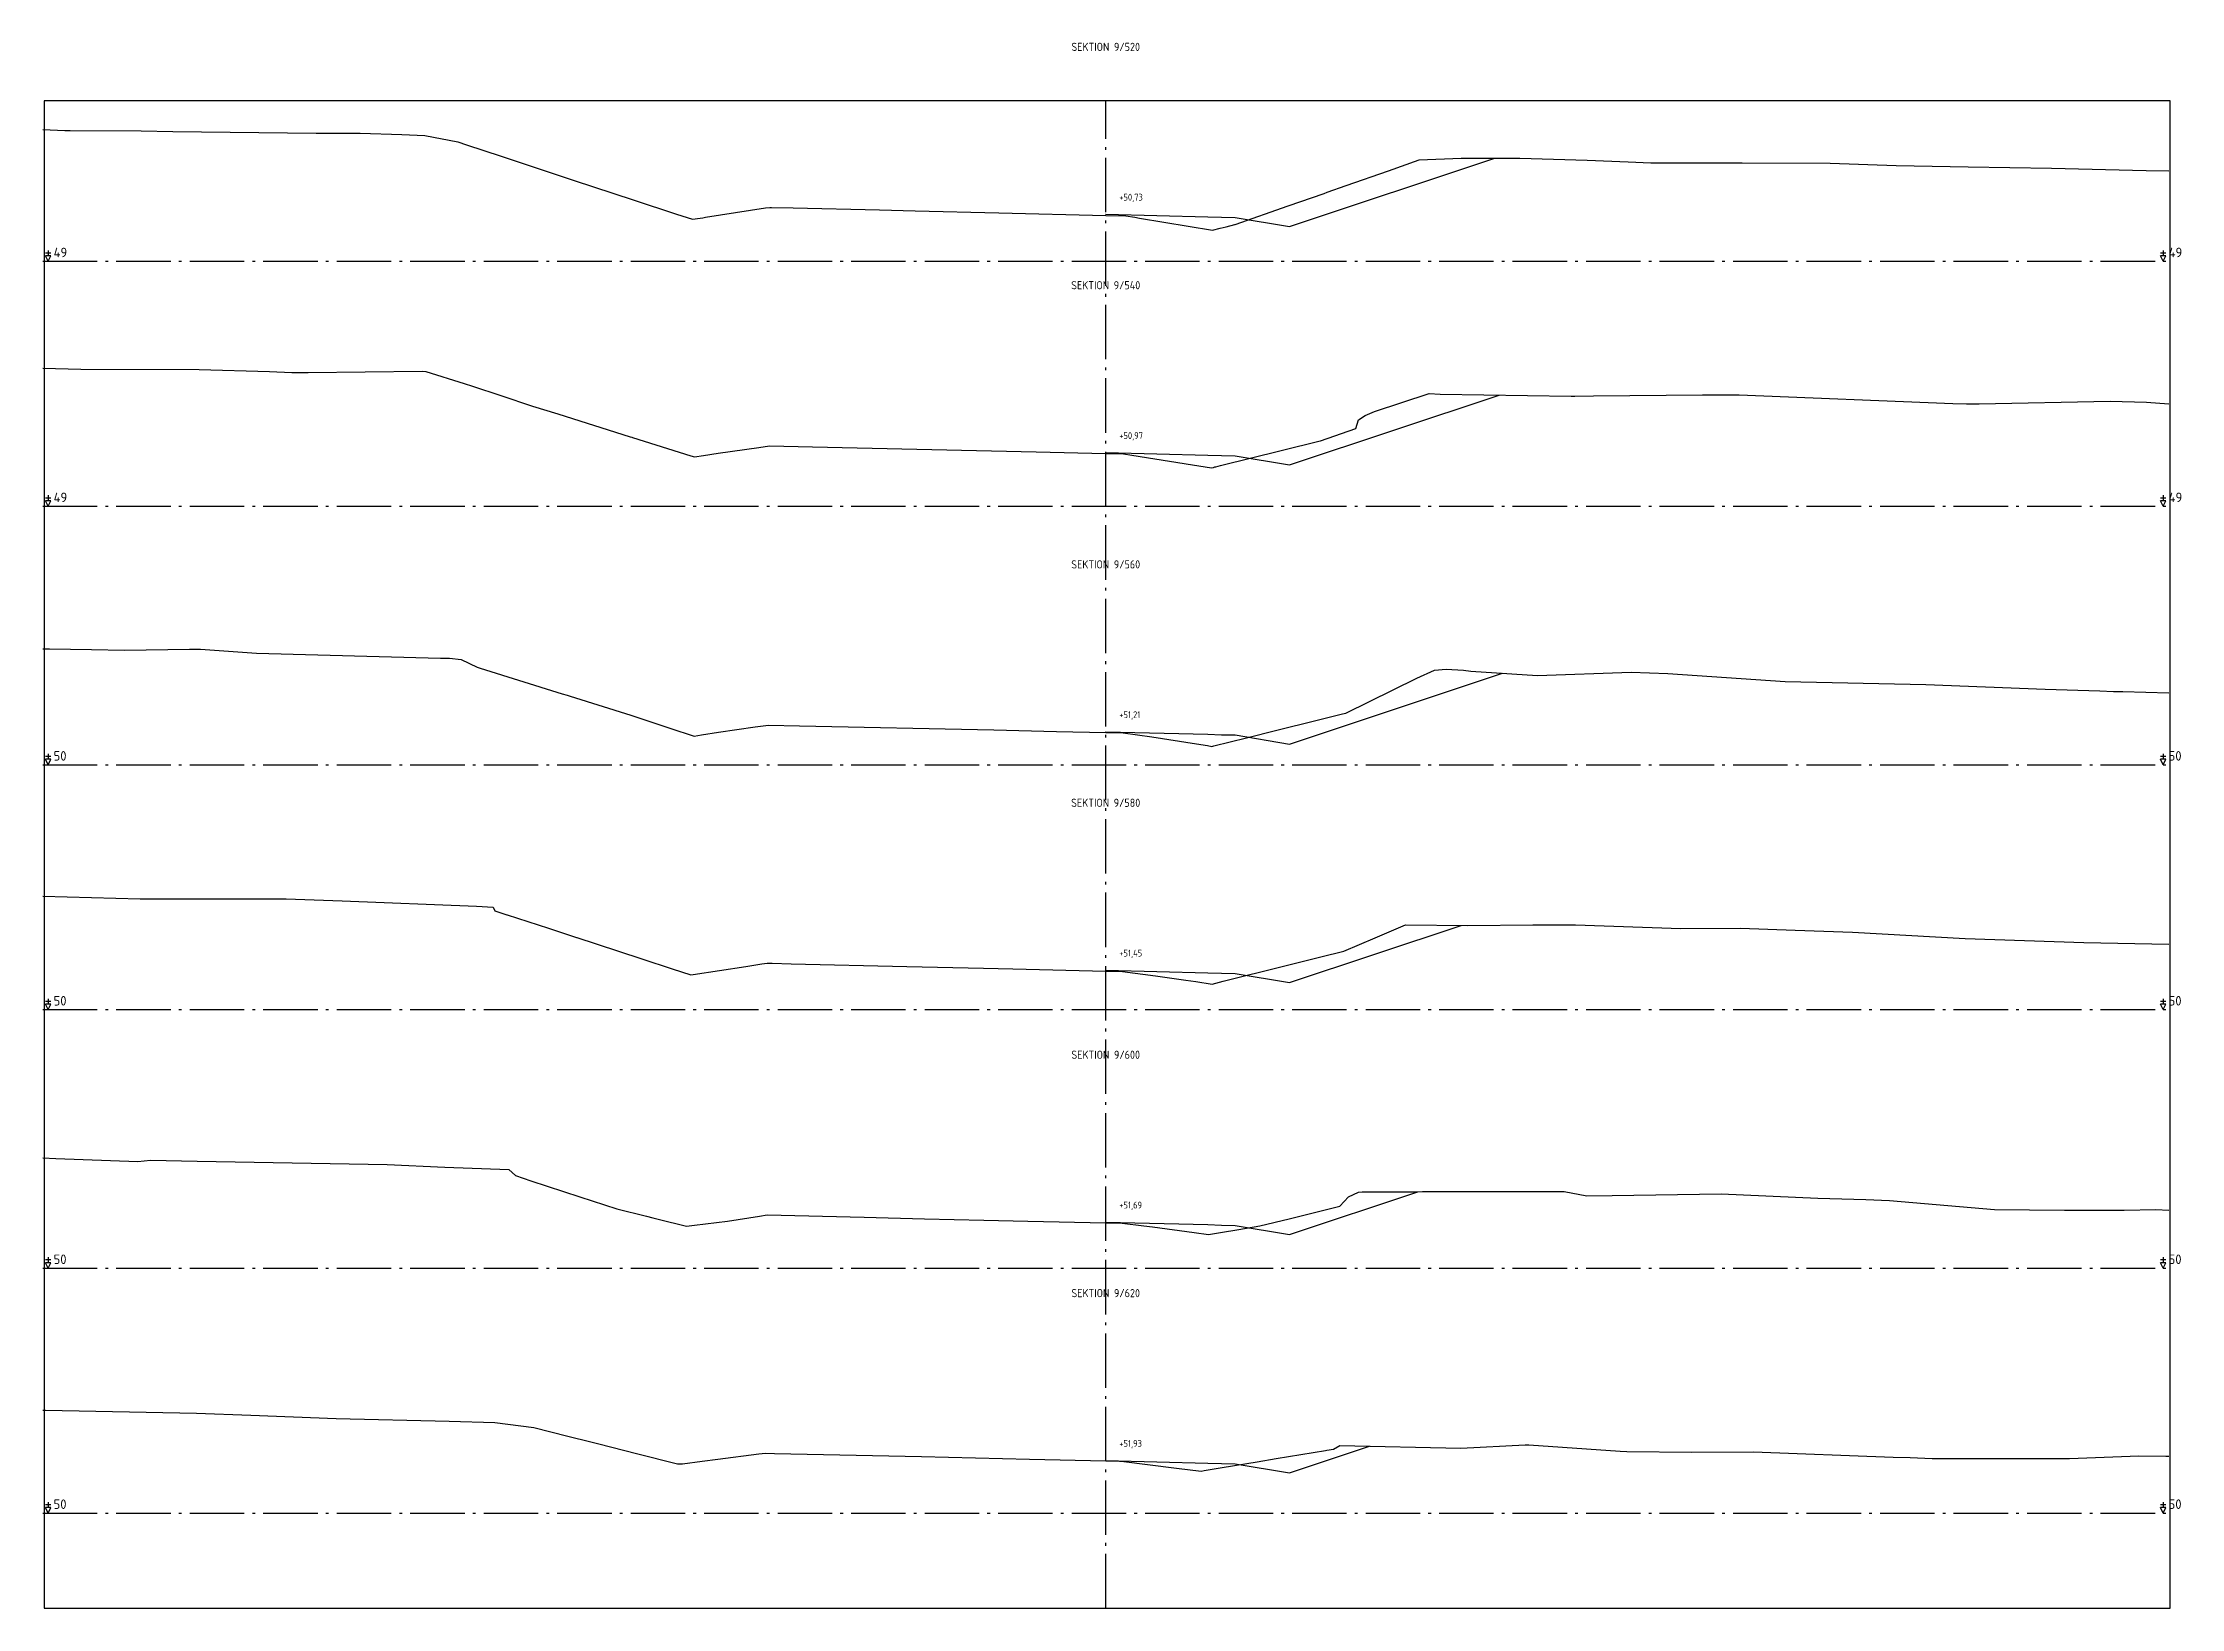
# Model space of a CAD drawing. Header units: metres. Extents: x 164066 to 165347, y 6228109 to 6230364.
# Drawn here: x 164323.6 to 164402.2, y 6229784.2 to 6229841.7 of the extents above; entities that cross this region are included whole.
import ezdxf
from ezdxf.enums import TextEntityAlignment as Align

# ---------------------------------------------------------------- set-up
doc = ezdxf.new("R2010")
doc.units = ezdxf.units.M
doc.header["$LTSCALE"] = 0.1
doc.linetypes.add('CENTRUMLINJE', pattern=[27, 20, -3, 1, -3])
for name, color, linetype in [('M-000', 7, 'Continuous'), ('M-372A', 3, 'Continuous'), ('M-374C', 6, 'Continuous'), ('M-378A', 7, 'CENTRUMLINJE'), ('M-378AT', 4, 'Continuous'), ('M-378B', 4, 'CENTRUMLINJE'), ('M-378BT', 4, 'Continuous'), ('T19202X', 4, 'Continuous')]:
    doc.layers.add(name, color=color, linetype=linetype)
doc.styles.add('ISO35', font='ISO3098', dxfattribs={"height": 3.5})
doc.styles.add('P_ISO_25', font='ISO', dxfattribs={"height": 2.5})
doc.styles.add('P_ISO_30', font='ISO', dxfattribs={"height": 3})

msp = doc.modelspace()

# ---------------------------------------------------------------- texts
at = {"layer": 'M-378AT', "style": 'ISO35'}
for s, p in [('49', (164324.024, 6229833.804)), ('49', (164401.724, 6229833.804)), ('49', (164324.024, 6229824.804)), ('49', (164401.724, 6229824.804)), ('50', (164324.024, 6229815.304)), ('50', (164401.724, 6229815.304)), ('50', (164324.024, 6229806.304)), ('50', (164401.724, 6229806.304)), ('50', (164324.024, 6229796.804)), ('50', (164401.724, 6229796.804)), ('50', (164324.024, 6229787.804)), ('50', (164401.724, 6229787.804))]:
    msp.add_text(s, height=0.35, dxfattribs=at).set_placement(p)
at = {"layer": 'M-378BT', "style": 'P_ISO_30'}
for s, p in [('SEKTION 9/520', (164362.674, 6229841.385)), ('SEKTION 9/540', (164362.674, 6229832.625)), ('SEKTION 9/560', (164362.674, 6229822.365)), ('SEKTION 9/580', (164362.674, 6229813.605)), ('SEKTION 9/600', (164362.674, 6229804.345)), ('SEKTION 9/620', (164362.674, 6229795.585))]:
    msp.add_text(s, height=0.3, dxfattribs=at).set_placement(p, align=Align.CENTER)
at = {"layer": 'M-378BT', "style": 'P_ISO_25'}
for s, p in [('+50,73', (164363.174, 6229835.885)), ('+50,97', (164363.174, 6229827.125)), ('+51,21', (164363.174, 6229816.865)), ('+51,45', (164363.174, 6229808.105)), ('+51,69', (164363.174, 6229798.845)), ('+51,93', (164363.174, 6229790.085))]:
    msp.add_text(s, height=0.25, dxfattribs=at).set_placement(p)

# ---------------------------------------------------------------- linework, layer by layer
at = {"layer": 'M-000'}
msp.add_lwpolyline([(164323.674, 6229784.154), (164401.774, 6229784.154), (164401.774, 6229839.554), (164323.674, 6229839.554), (164323.674, 6229784.154)], dxfattribs=at)
at = {"layer": 'M-372A', "color": 3, "linetype": 'Continuous'}
for points in [[(164323.624, 6229838.503), (164324.433, 6229838.464), (164324.626, 6229838.457), (164327.244, 6229838.45), (164328.402, 6229838.423), (164333.665, 6229838.364), (164335.282, 6229838.362), (164336.818, 6229838.313), (164337.663, 6229838.278), (164338.874, 6229838.042), (164339.187, 6229837.938), (164340.463, 6229837.516), (164343.147, 6229836.628), (164343.862, 6229836.392), (164345.312, 6229835.912), (164346.911, 6229835.383), (164347.496, 6229835.2), (164347.774, 6229835.243), (164347.867, 6229835.257), (164347.973, 6229835.274), (164350.173, 6229835.614), (164350.336, 6229835.637), (164350.393, 6229835.636), (164351.189, 6229835.619), (164354.359, 6229835.542), (164355.67, 6229835.511), (164358.749, 6229835.437), (164362.674, 6229835.343), (164363.415, 6229835.325), (164363.743, 6229835.273), (164363.92, 6229835.245), (164366.6, 6229834.801), (164366.873, 6229834.869), (164367.098, 6229834.925), (164367.423, 6229835.006), (164367.43, 6229835.008), (164369.381, 6229835.69), (164370.694, 6229836.15), (164370.814, 6229836.192), (164371.51, 6229836.435), (164373.063, 6229836.978), (164374.19, 6229837.382), (164375.731, 6229837.449), (164377.89, 6229837.439), (164380.357, 6229837.373), (164381.864, 6229837.31), (164382.698, 6229837.278), (164386.058, 6229837.273), (164389.291, 6229837.264), (164391.712, 6229837.178), (164394.357, 6229837.13), (164397.425, 6229837.076), (164400.895, 6229836.994), (164401.724, 6229836.984)], [(164323.624, 6229829.73), (164325.019, 6229829.69), (164329.374, 6229829.676), (164331.956, 6229829.606), (164332.768, 6229829.566), (164333.37, 6229829.564), (164337.558, 6229829.618), (164337.698, 6229829.601), (164339.104, 6229829.166), (164339.413, 6229829.064), (164340.45, 6229828.721), (164341.615, 6229828.335), (164342.544, 6229828.044), (164345.204, 6229827.209), (164345.263, 6229827.191), (164345.293, 6229827.181), (164347.436, 6229826.508), (164347.573, 6229826.466), (164347.902, 6229826.516), (164348.433, 6229826.598), (164349.933, 6229826.816), (164350.317, 6229826.872), (164351.901, 6229826.837), (164360.117, 6229826.657), (164362.674, 6229826.596), (164363.333, 6229826.58), (164363.63, 6229826.532), (164365.858, 6229826.179), (164366.559, 6229826.063), (164366.634, 6229826.082), (164366.687, 6229826.095), (164366.723, 6229826.104), (164366.885, 6229826.144), (164369.116, 6229826.699), (164370.555, 6229827.056), (164370.563, 6229827.058), (164371.862, 6229827.513), (164371.964, 6229827.833), (164372.205, 6229827.988), (164372.553, 6229828.131), (164374.553, 6229828.799), (164374.96, 6229828.777), (164379.778, 6229828.692), (164379.903, 6229828.692), (164380.59, 6229828.704), (164384.598, 6229828.752), (164385.949, 6229828.746), (164393.792, 6229828.431), (164394.297, 6229828.42), (164394.763, 6229828.41), (164399.569, 6229828.509), (164400.909, 6229828.481), (164401.724, 6229828.421)], [(164323.624, 6229819.413), (164323.868, 6229819.414), (164325.409, 6229819.382), (164326.632, 6229819.365), (164329.016, 6229819.401), (164329.422, 6229819.402), (164331.475, 6229819.252), (164338.233, 6229819.071), (164338.572, 6229819.064), (164338.996, 6229819.023), (164339.578, 6229818.743), (164339.694, 6229818.707), (164342.705, 6229817.761), (164342.889, 6229817.704), (164343, 6229817.669), (164345.225, 6229816.97), (164345.484, 6229816.886), (164346.659, 6229816.5), (164347.552, 6229816.208), (164347.828, 6229816.251), (164348.452, 6229816.347), (164349.79, 6229816.541), (164350.182, 6229816.598), (164350.285, 6229816.613), (164351.419, 6229816.588), (164358.565, 6229816.433), (164360.86, 6229816.379), (164362.674, 6229816.336), (164362.707, 6229816.335), (164363.317, 6229816.321), (164364.372, 6229816.178), (164366.013, 6229815.917), (164366.407, 6229815.855), (164366.577, 6229815.828), (164366.642, 6229815.844), (164367.841, 6229816.145), (164368.143, 6229816.221), (164368.662, 6229816.349), (164370.692, 6229816.853), (164371.371, 6229817.021), (164371.492, 6229817.051), (164374.098, 6229818.33), (164374.749, 6229818.626), (164375.184, 6229818.66), (164375.815, 6229818.624), (164376.084, 6229818.596), (164378.531, 6229818.435), (164381.98, 6229818.561), (164383.325, 6229818.505), (164387.64, 6229818.209), (164392.804, 6229818.099), (164397.188, 6229817.934), (164399.191, 6229817.866), (164399.702, 6229817.849), (164400.035, 6229817.843), (164401.724, 6229817.798)], [(164323.624, 6229810.326), (164327.198, 6229810.221), (164328.953, 6229810.221), (164332.563, 6229810.227), (164334.627, 6229810.153), (164339.564, 6229809.959), (164340.17, 6229809.921), (164340.235, 6229809.782), (164340.677, 6229809.643), (164340.685, 6229809.64), (164342.202, 6229809.143), (164343.231, 6229808.806), (164343.246, 6229808.801), (164343.954, 6229808.569), (164345.635, 6229808.018), (164346.749, 6229807.653), (164347.431, 6229807.429), (164347.523, 6229807.443), (164349.458, 6229807.743), (164350.037, 6229807.832), (164350.233, 6229807.861), (164350.422, 6229807.856), (164351.116, 6229807.841), (164355.364, 6229807.741), (164358.18, 6229807.675), (164359.264, 6229807.649), (164362.674, 6229807.569), (164363.292, 6229807.555), (164364.505, 6229807.39), (164365.611, 6229807.24), (164365.99, 6229807.188), (164366.581, 6229807.094), (164366.983, 6229807.195), (164369.2, 6229807.751), (164370.473, 6229808.07), (164370.572, 6229808.095), (164371.42, 6229808.305), (164372.572, 6229808.791), (164373.692, 6229809.265), (164375.973, 6229809.249), (164378.366, 6229809.264), (164379.937, 6229809.266), (164383.804, 6229809.139), (164385.995, 6229809.153), (164387.997, 6229809.074), (164390.104, 6229809.004), (164394.244, 6229808.771), (164398.607, 6229808.621), (164401.724, 6229808.557)], [(164323.624, 6229800.702), (164324.104, 6229800.683), (164327.119, 6229800.572), (164327.579, 6229800.627), (164329.292, 6229800.587), (164336.273, 6229800.462), (164338.396, 6229800.359), (164340.745, 6229800.273), (164340.987, 6229800.052), (164341.558, 6229799.865), (164343.353, 6229799.278), (164344.71, 6229798.834), (164345.803, 6229798.56), (164346.033, 6229798.502), (164346.229, 6229798.453), (164347.275, 6229798.191), (164347.57, 6229798.228), (164348.775, 6229798.382), (164348.776, 6229798.382), (164349.953, 6229798.564), (164350.238, 6229798.608), (164353.804, 6229798.522), (164356.014, 6229798.469), (164358.202, 6229798.417), (164359.811, 6229798.381), (164362.674, 6229798.316), (164363.28, 6229798.303), (164364.075, 6229798.204), (164364.395, 6229798.165), (164365.928, 6229797.957), (164366.445, 6229797.887), (164366.889, 6229797.961), (164367.568, 6229798.074), (164368.339, 6229798.203), (164369.408, 6229798.47), (164371.277, 6229798.936), (164371.591, 6229799.272), (164371.956, 6229799.445), (164372.1, 6229799.453), (164373.582, 6229799.455), (164373.932, 6229799.463), (164374.074, 6229799.46), (164374.316, 6229799.466), (164379.515, 6229799.464), (164380.349, 6229799.31), (164381.277, 6229799.32), (164385.278, 6229799.381), (164388.84, 6229799.226), (164390.603, 6229799.179), (164391.473, 6229799.141), (164395.327, 6229798.81), (164397.892, 6229798.787), (164400.093, 6229798.789), (164401.251, 6229798.808), (164401.724, 6229798.788)], [(164323.624, 6229791.437), (164323.721, 6229791.436), (164329.273, 6229791.319), (164331.266, 6229791.247), (164334.408, 6229791.122), (164338.557, 6229791.024), (164340.237, 6229790.986), (164341.663, 6229790.795), (164342.911, 6229790.482), (164343.762, 6229790.268), (164344.051, 6229790.195), (164345.434, 6229789.847), (164346.948, 6229789.466), (164347.04, 6229789.456), (164347.046, 6229789.457), (164347.121, 6229789.466), (164347.843, 6229789.558), (164348.418, 6229789.631), (164349.93, 6229789.823), (164350.177, 6229789.854), (164350.51, 6229789.847), (164355.912, 6229789.725), (164359.87, 6229789.636), (164362.674, 6229789.573), (164363.18, 6229789.561), (164363.239, 6229789.56), (164365.276, 6229789.308), (164366.186, 6229789.195), (164366.294, 6229789.213), (164366.953, 6229789.322), (164368.236, 6229789.536), (164368.939, 6229789.653), (164370.752, 6229789.954), (164370.801, 6229789.962), (164371.044, 6229790.003), (164371.276, 6229790.132), (164375.718, 6229790.039), (164378.089, 6229790.156), (164378.222, 6229790.16), (164381.569, 6229789.927), (164381.817, 6229789.914), (164384.201, 6229789.892), (164386.467, 6229789.898), (164391.598, 6229789.708), (164392.231, 6229789.693), (164393.04, 6229789.662), (164398.076, 6229789.655), (164400.623, 6229789.757), (164401.621, 6229789.748), (164401.724, 6229789.746)]]:
    msp.add_lwpolyline(points, dxfattribs=at)
at = {"layer": 'M-374C', "color": 6, "linetype": 'Continuous'}
for points in [[(164362.669, 6229835.385), (164362.67, 6229835.384), (164362.671, 6229835.385), (164362.672, 6229835.385), (164362.673, 6229835.385), (164362.674, 6229835.385), (164366.424, 6229835.291), (164366.924, 6229835.278), (164367.424, 6229835.266), (164369.424, 6229834.932), (164376.967, 6229837.444)], [(164362.669, 6229826.625), (164362.67, 6229826.624), (164362.671, 6229826.625), (164362.672, 6229826.625), (164362.673, 6229826.625), (164362.674, 6229826.625), (164366.424, 6229826.531), (164366.924, 6229826.518), (164367.424, 6229826.506), (164369.424, 6229826.172), (164377.133, 6229828.739)], [(164362.669, 6229816.365), (164362.67, 6229816.364), (164362.671, 6229816.365), (164362.672, 6229816.365), (164362.673, 6229816.365), (164362.674, 6229816.365), (164366.424, 6229816.271), (164366.924, 6229816.258), (164367.424, 6229816.246), (164369.424, 6229815.912), (164377.254, 6229818.519)], [(164362.669, 6229807.605), (164362.67, 6229807.604), (164362.671, 6229807.605), (164362.672, 6229807.605), (164362.673, 6229807.605), (164362.674, 6229807.605), (164366.424, 6229807.511), (164366.924, 6229807.498), (164367.424, 6229807.486), (164369.424, 6229807.152), (164375.728, 6229809.251)], [(164362.669, 6229798.345), (164362.67, 6229798.344), (164362.671, 6229798.345), (164362.672, 6229798.345), (164362.673, 6229798.345), (164362.674, 6229798.345), (164366.424, 6229798.251), (164366.924, 6229798.238), (164367.424, 6229798.226), (164369.424, 6229797.892), (164374.139, 6229799.462)], [(164362.669, 6229789.585), (164362.67, 6229789.584), (164362.671, 6229789.585), (164362.672, 6229789.585), (164362.673, 6229789.585), (164362.674, 6229789.585), (164366.424, 6229789.491), (164366.924, 6229789.478), (164367.424, 6229789.466), (164369.424, 6229789.132), (164372.36, 6229790.11)]]:
    msp.add_lwpolyline(points, dxfattribs=at)
at = {"layer": 'M-378A'}
for p, q in [((164323.624, 6229833.654), (164401.724, 6229833.654)), ((164323.624, 6229824.654), (164401.724, 6229824.654)), ((164323.624, 6229815.154), (164401.724, 6229815.154)), ((164323.624, 6229806.154), (164401.724, 6229806.154)), ((164323.624, 6229796.654), (164401.724, 6229796.654)), ((164323.624, 6229787.654), (164401.724, 6229787.654))]:
    msp.add_line(p, q, dxfattribs=at)
at = {"layer": 'M-378AT'}
for p, q in [((164323.924, 6229833.954), (164323.724, 6229833.954)), ((164323.824, 6229834.054), (164323.824, 6229833.854)), ((164401.624, 6229833.954), (164401.424, 6229833.954)), ((164401.524, 6229834.054), (164401.524, 6229833.854)), ((164323.824, 6229833.654), (164323.724, 6229833.854)), ((164323.924, 6229833.854), (164323.724, 6229833.854)), ((164323.824, 6229833.654), (164323.924, 6229833.854)), ((164401.524, 6229833.654), (164401.424, 6229833.854)), ((164401.624, 6229833.854), (164401.424, 6229833.854)), ((164401.524, 6229833.654), (164401.624, 6229833.854)), ((164323.924, 6229824.954), (164323.724, 6229824.954)), ((164323.824, 6229824.654), (164323.724, 6229824.854)), ((164323.924, 6229824.854), (164323.724, 6229824.854)), ((164323.824, 6229825.054), (164323.824, 6229824.854)), ((164323.824, 6229824.654), (164323.924, 6229824.854)), ((164401.624, 6229824.954), (164401.424, 6229824.954)), ((164401.524, 6229824.654), (164401.424, 6229824.854)), ((164401.624, 6229824.854), (164401.424, 6229824.854)), ((164401.524, 6229825.054), (164401.524, 6229824.854)), ((164401.524, 6229824.654), (164401.624, 6229824.854)), ((164323.924, 6229815.454), (164323.724, 6229815.454)), ((164323.824, 6229815.154), (164323.724, 6229815.354)), ((164323.924, 6229815.354), (164323.724, 6229815.354)), ((164323.824, 6229815.554), (164323.824, 6229815.354)), ((164323.824, 6229815.154), (164323.924, 6229815.354)), ((164401.624, 6229815.454), (164401.424, 6229815.454)), ((164401.524, 6229815.154), (164401.424, 6229815.354)), ((164401.624, 6229815.354), (164401.424, 6229815.354)), ((164401.524, 6229815.554), (164401.524, 6229815.354)), ((164401.524, 6229815.154), (164401.624, 6229815.354)), ((164323.924, 6229806.454), (164323.724, 6229806.454)), ((164323.824, 6229806.554), (164323.824, 6229806.354)), ((164401.624, 6229806.454), (164401.424, 6229806.454)), ((164401.524, 6229806.554), (164401.524, 6229806.354)), ((164323.824, 6229806.154), (164323.724, 6229806.354)), ((164323.924, 6229806.354), (164323.724, 6229806.354)), ((164323.824, 6229806.154), (164323.924, 6229806.354)), ((164401.524, 6229806.154), (164401.424, 6229806.354)), ((164401.624, 6229806.354), (164401.424, 6229806.354)), ((164401.524, 6229806.154), (164401.624, 6229806.354)), ((164323.824, 6229797.054), (164323.824, 6229796.854)), ((164401.524, 6229797.054), (164401.524, 6229796.854)), ((164323.924, 6229796.954), (164323.724, 6229796.954)), ((164323.824, 6229796.654), (164323.724, 6229796.854)), ((164323.924, 6229796.854), (164323.724, 6229796.854)), ((164323.824, 6229796.654), (164323.924, 6229796.854)), ((164401.624, 6229796.954), (164401.424, 6229796.954)), ((164401.524, 6229796.654), (164401.424, 6229796.854)), ((164401.624, 6229796.854), (164401.424, 6229796.854)), ((164401.524, 6229796.654), (164401.624, 6229796.854)), ((164323.924, 6229787.954), (164323.724, 6229787.954)), ((164323.824, 6229787.654), (164323.724, 6229787.854)), ((164323.924, 6229787.854), (164323.724, 6229787.854)), ((164323.824, 6229788.054), (164323.824, 6229787.854)), ((164323.824, 6229787.654), (164323.924, 6229787.854)), ((164401.624, 6229787.954), (164401.424, 6229787.954)), ((164401.524, 6229787.654), (164401.424, 6229787.854)), ((164401.624, 6229787.854), (164401.424, 6229787.854)), ((164401.524, 6229788.054), (164401.524, 6229787.854)), ((164401.524, 6229787.654), (164401.624, 6229787.854))]:
    msp.add_line(p, q, dxfattribs=at)
at = {"layer": 'M-378B', "linetype": 'CENTRUMLINJE'}
msp.add_line((164362.674, 6229784.154), (164362.674, 6229839.554), dxfattribs=at)
at = {"layer": 'T19202X'}
for centre in [(164362.674, 6229834.154), (164362.674, 6229825.154), (164362.674, 6229815.154), (164362.674, 6229806.154), (164362.674, 6229797.154), (164362.674, 6229788.154)]:
    msp.add_circle(centre, 0.001, dxfattribs=at)

msp.set_redraw_order([(e.dxf.handle, doc.entitydb.next_handle()) for e in msp.query("TEXT MTEXT ATTDEF DIMENSION ARC_DIMENSION")])  # texts and dimensions are drawn at this point

doc.saveas('drawing.dxf')
